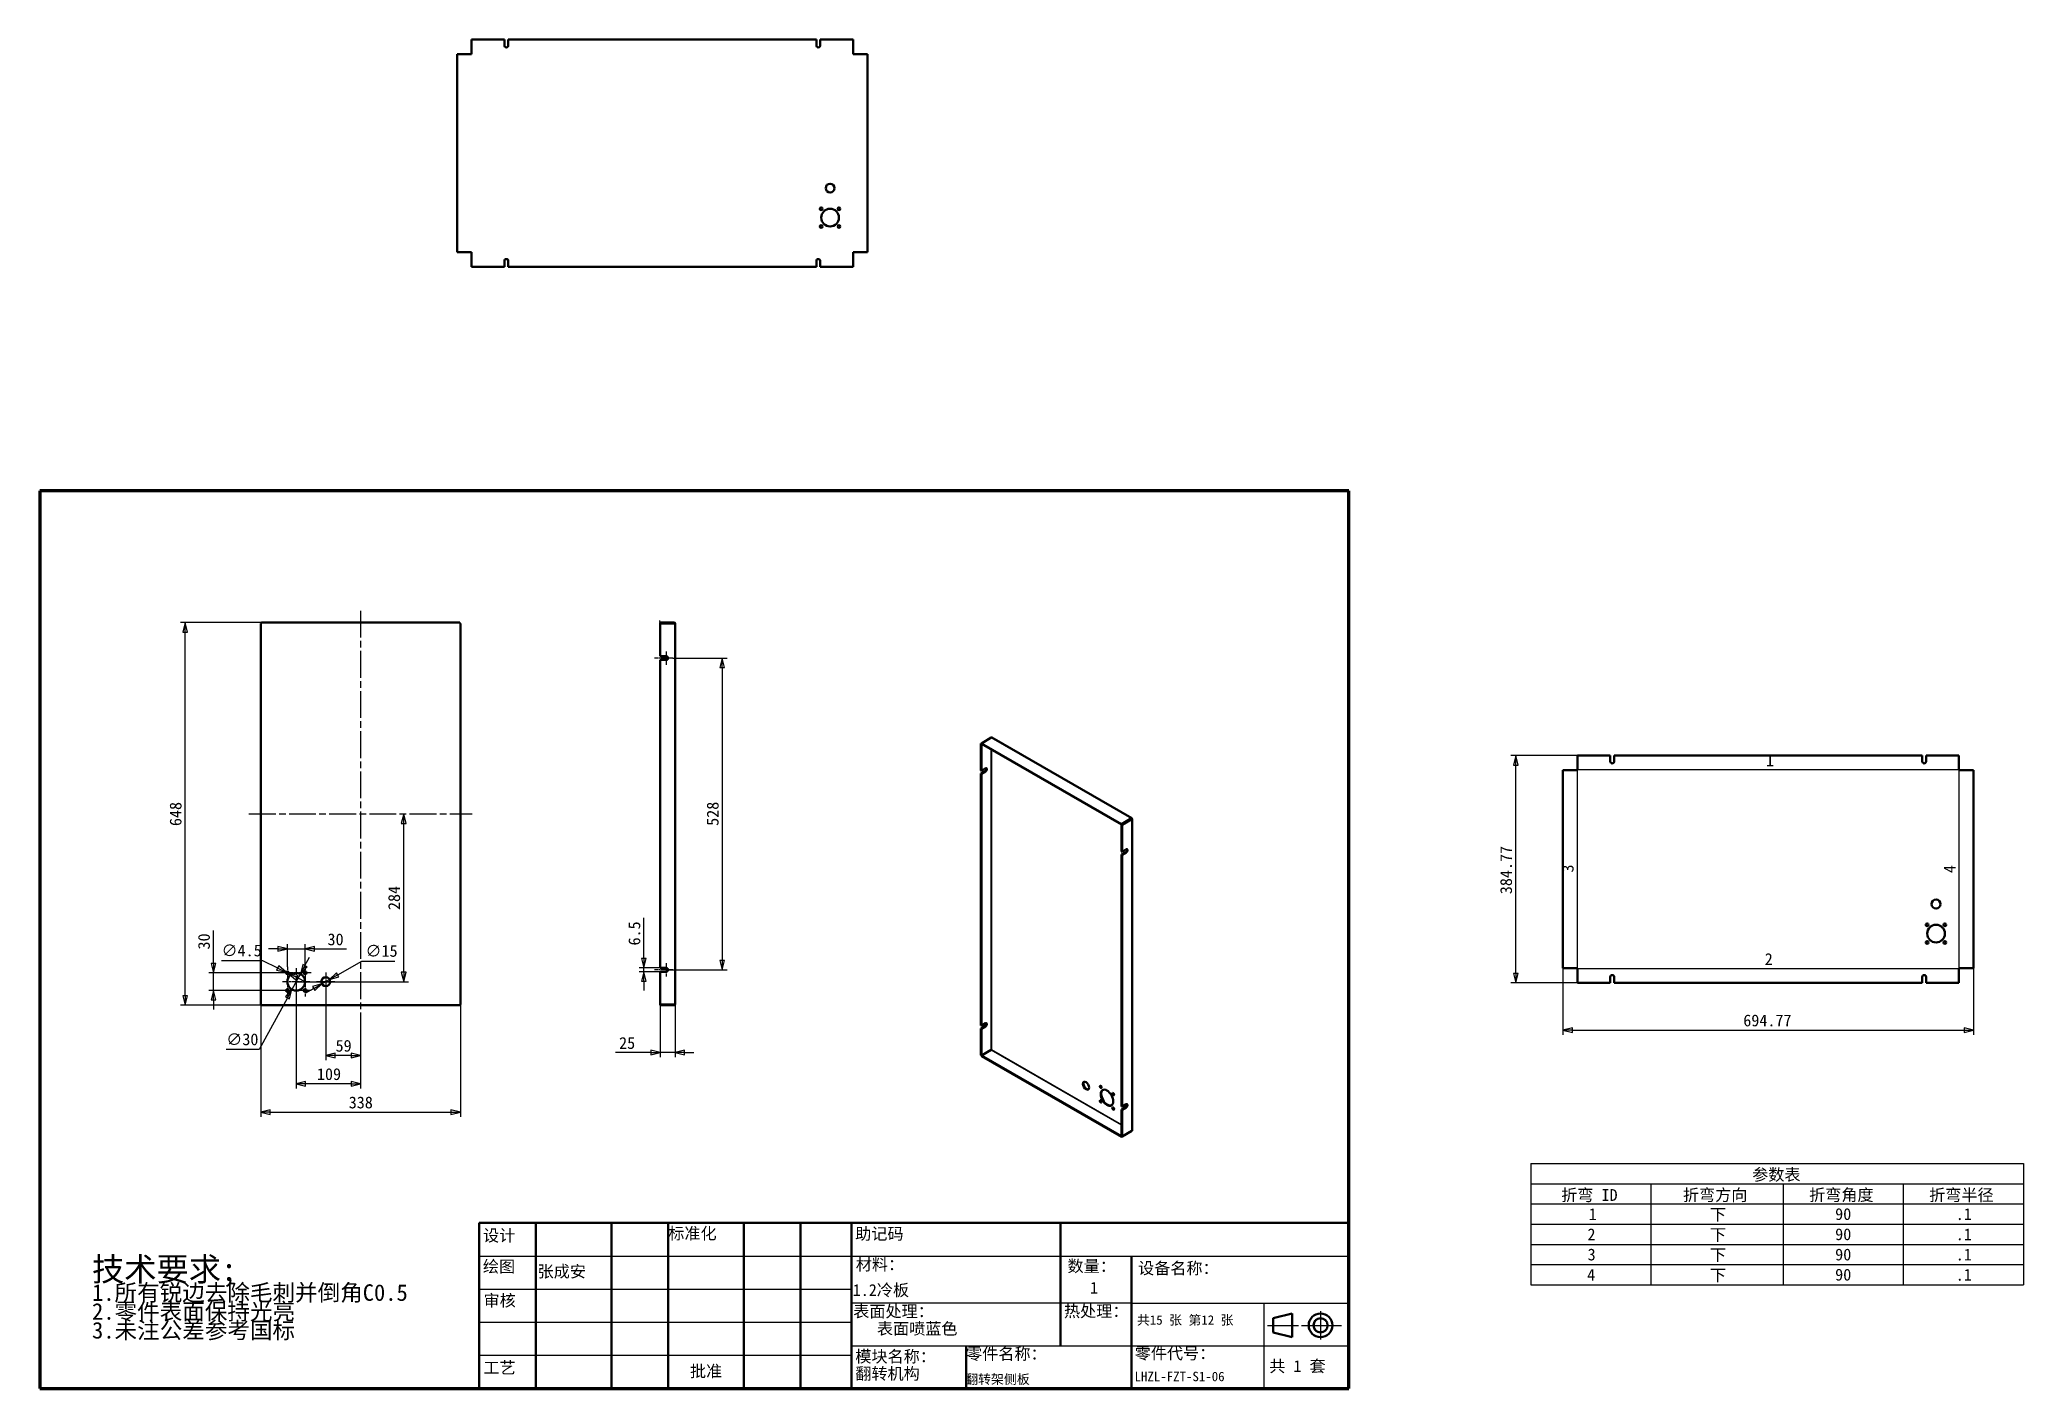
# Model space of a CAD drawing. Header units: millimetres. Extents: x 80 to 270005, y -82869 to 2812.
# Drawn here: x 80 to 3437, y 80 to 2364 of the extents above; entities that cross this region are included whole.
import ezdxf
from ezdxf.enums import TextEntityAlignment as Align

# ---------------------------------------------------------------- set-up
doc = ezdxf.new("R2010")
doc.units = ezdxf.units.MM
doc.header["$LTSCALE"] = 8
doc.linetypes.add('CHAIN', pattern=[0.3543, 0.2362, -0.0295, 0.0591, -0.0295])
for name, color, linetype, lineweight, true_color in [('中心标记 (ISO)', 1, 'Continuous', 25, 0xff0000), ('中心线 (ISO)', 1, 'Continuous', 25, 0xff0000), ('尺寸 (ISO)', 5, 'Continuous', 25, 0x0000ff)]:
    doc.layers.add(name, color=color, linetype=linetype, lineweight=lineweight, true_color=true_color)
for name, color, linetype, lineweight in [('可见 (ISO)', 7, 'Continuous', 50), ('可见窄的 (ISO)', 7, 'Continuous', 35), ('图框 (ISO)', 7, 'Continuous', 70), ('标注线', 3, 'Continuous', 18), ('标题 (ISO)', 7, 'Continuous', 50), ('符号 (ISO)', 7, 'Continuous', 25)]:
    doc.layers.add(name, color=color, linetype=linetype, lineweight=lineweight)
doc.styles.add('DIM', font='romans.shx', dxfattribs={"width": 0.8, "bigfont": 'bigfont.shx'})
doc.styles.get("Standard").update_dxf_attribs({"font": 'simfang.ttf'})
doc.styles.add('文本样式19', font='tahoma.ttf')
doc.styles.add('文本样式91', font='simfang.ttf')
doc.styles.add('注释文本 (ISO)', font='simfang.ttf')
doc.dimstyles.get("Standard").update_dxf_attribs({"dimtxt": 0.18, "dimasz": 0.18, "dimexe": 0.18, "dimexo": 0.0625, "dimgap": 0.09, "dimtad": 0, "dimtih": 1, "dimtoh": 1, "dimdec": 4, "dimzin": 0, "dimdsep": 46, "dimtxsty": 'Standard', "dimcen": 0.09, "dimadec": 0, "dimazin": 0, "dimtfac": 1, "dimtdec": 4, "dimtofl": 0, "dimtmove": 0, "dimatfit": 3, "dimfxl": 0, "dimtolj": 1, "dimtzin": 0, "dimarcsym": 0})
doc.dimstyles.new('默认 (GB)', dxfattribs={"dimscale": 8, "dimtxt": 2.5, "dimasz": 2, "dimexe": 1, "dimexo": 0, "dimgap": 0.75, "dimtad": 1, "dimtoh": 1, "dimrnd": 1e-08, "dimdsep": 46, "dimtxsty": '注释文本 (ISO)', "dimblk": 'Filled-2', "dimcen": 0.09, "dimdle": 10, "dimclrd": 256, "dimclre": 256, "dimclrt": 256, "dimaunit": 1, "dimadec": 3, "dimazin": 2, "dimtfac": 0.52, "dimtmove": 0, "dimatfit": 3, "dimldrblk": 'Filled-1', "dimfxl": 0, "dimtolj": 1, "dimlwd": -1, "dimlwe": -1, "dimarcsym": 0})

msp = doc.modelspace()

# ---------------------------------------------------------------- texts
at = {"layer": '符号 (ISO)', "insert": (1857.88982, 260.28809), "char_height": 20, "attachment_point": 1, "style": '注释文本 (ISO)'}
msp.add_mtext('{1}', dxfattribs=at)
at = {"layer": '符号 (ISO)', "insert": (1497.0875, 191.15419), "char_height": 20, "width": 149.7076035, "attachment_point": 1, "style": '注释文本 (ISO)'}
msp.add_mtext('{表面喷蓝色}', dxfattribs=at)

# ---------------------------------------------------------------- blocks, each defined once
blk = doc.blocks.new('图框 A3-A4')
at = {"layer": '图框 (ISO)'}
for p, q in [((287, 200), (10, 200)), ((10, 200), (10, 10)), ((287, 10), (287, 200)), ((10, 10), (287, 10))]:
    blk.add_line(p, q, dxfattribs=at)
blk = doc.blocks.new('标题栏 GB1')
at = {"layer": '标题 (ISO)'}
for p, q in [((194.57, 65.23), (194.57, 72.23)), ((194.57, 72.23), (378.57, 72.23)), ((206.57, 65.23), (206.57, 72.23)), ((222.57, 65.23), (222.57, 72.23)), ((234.57, 65.23), (234.57, 72.23)), ((250.57, 65.23), (250.57, 72.23)), ((262.57, 65.23), (262.57, 72.23)), ((273.31, 65.23), (273.31, 72.23)), ((317.57, 65.23), (317.57, 72.23)), ((378.57, 72.23), (378.57, 65.23)), ((194.57, 37.23), (194.57, 65.23)), ((206.57, 37.23), (206.57, 65.23)), ((222.57, 44.23), (222.57, 65.23)), ((234.57, 37.23), (234.57, 65.23)), ((250.57, 37.23), (250.57, 65.23)), ((262.57, 37.23), (262.57, 65.23)), ((273.31, 65.23), (273.31, 37.23)), ((317.57, 55.23), (317.57, 65.23)), ((378.57, 65.23), (378.57, 37.23)), ((317.57, 55.23), (317.57, 46.23)), ((366.57, 53.06), (362.57, 52.06)), ((362.57, 52.06), (362.57, 49.06)), ((366.57, 48.06), (366.57, 53.06)), ((297.57, 46.23), (297.57, 37.23)), ((362.57, 49.06), (366.57, 48.06)), ((222.57, 44.23), (222.57, 37.23)), ((378.57, 37.23), (194.57, 37.23))]:
    blk.add_line(p, q, dxfattribs=at)
at = {"layer": '标题 (ISO)', "lineweight": 25}
for p, q in [((194.57, 65.23), (273.31, 65.23)), ((273.31, 65.23), (378.57, 65.23)), ((194.57, 58.23), (273.31, 58.23)), ((332.57, 55.23), (273.31, 55.23)), ((332.57, 55.23), (378.57, 55.23)), ((360.57, 55.23), (360.57, 46.23)), ((194.57, 51.23), (273.31, 51.23)), ((361.32, 50.56), (367.88, 50.56)), ((368.55, 50.56), (370.07, 50.56)), ((370.07, 50.56), (376.97, 50.56)), ((372.58, 53.56), (372.58, 47.56)), ((273.31, 46.23), (378.57, 46.23)), ((360.57, 46.23), (360.57, 37.23)), ((194.57, 44.23), (273.31, 44.23))]:
    blk.add_line(p, q, dxfattribs=at)
at = {"layer": '标题 (ISO)', "lineweight": 50}
blk.add_line((332.57, 65.23), (332.57, 37.23), dxfattribs=at)
at = {"layer": '标题 (ISO)'}
for radius in [2.5, 1.5]:
    blk.add_circle((372.57, 50.56), radius, dxfattribs=at)
at = {"layer": '标题 (ISO)', "char_height": 2.5, "style": '注释文本 (ISO)'}
for s, insert, attachment_point in [('\\f仿宋|b0|i0;标准化', (234.57, 71.28), 1), ('助记码', (274.11, 71.21), 1), ('\\f仿宋|b0|i0;设计', (195.38, 70.83), 1), ('\\f仿宋|b0|i0;绘图', (195.35, 64.28), 1), ('张成安', (206.92, 63.22), 1), ('\\f仿宋|b0|i0;材料：', (274.24, 64.72), 1), ('\\f仿宋|b0|i0;数量：', (319.04, 64.37), 1), ('\\f仿宋|b0|i0;审核', (195.48, 57.07), 1), ('\\f仿宋|b0|i0;热处理：', (318.29, 54.82), 1), ('\\f仿宋|b0|i0;零件名称：', (297.57, 45.8), 1), ('\\f仿宋|b0|i0;零件代号：', (333.25, 45.9), 1), ('\\f仿宋|b0|i0;批准', (242.57, 40.73), 5)]:
    blk.add_mtext(s, dxfattribs=dict(at, insert=insert, attachment_point=attachment_point))
at = {"layer": '标题 (ISO)', "char_height": 2.5, "attachment_point": 1, "style": '注释文本 (ISO)'}
for s, insert, line_spacing_factor in [('设备名称：\\P', (333.96, 63.91), 0.856364), ('模块名称：\\P\\fArial|b0|i0;\\H2.5000;翻转机构', (274.14, 45.23), 0.872369)]:
    blk.add_mtext(s, dxfattribs=dict(at, insert=insert, line_spacing_factor=line_spacing_factor))
at = {"layer": '标题 (ISO)', "attachment_point": 1, "style": '注释文本 (ISO)'}
for s, insert, char_height, width in [('\\f仿宋|b0|i0;表面处理：', (273.7, 54.78), 2.5, 18.7135), ('\\f仿宋|b0|i0;\\H2.0000;共15 张 第12 张', (333.72, 52.69), 2, 27.2374), ('\\f仿宋|b0|i0;工艺', (195.45, 42.85), 2.5, 7.4854), ('  共 1 套', (358.32, 43.18), 2.5, 17.7919)]:
    blk.add_mtext(s, dxfattribs=dict(at, insert=insert, char_height=char_height, width=width))
at = {"layer": '标题 (ISO)'}
for tag, p, height, style in [('材料_001', (273.59, 56.78), 2.5, '注释文本 (ISO)'), ('零件代号_001', (297.39, 38.16), 2, '文本样式91'), ('描述_001', (333.22, 38.74), 2, '文本样式91')]:
    blk.add_attdef(tag, p, '', height=height, dxfattribs=dict(at, style=style))
at = {"layer": '标题 (ISO)', "style": '文本样式91'}
blk.add_attdef('热处理', text='', height=2, dxfattribs=at).set_placement((318.2, 50.63), align=Align.TOP_LEFT)
at = {"layer": '标题 (ISO)', "style": '文本样式19'}
for tag, p in [('工程核准人', (256.57, 40.73)), ('工程批准日期', (267.94, 40.73))]:
    blk.add_attdef(tag, text='', height=1, dxfattribs=at).set_placement(p, align=Align.MIDDLE_CENTER)
blk = doc.blocks.new('Filled-2')
at = {"color": 0}
for p, q in [((0, 0), (-1, 0.25)), ((-1, 0.25), (-1, -0.25)), ((-1, 0), (0, 0)), ((-1, -0.25), (0, 0))]:
    blk.add_line(p, q, dxfattribs=at)
at = {"color": 0, "flags": 128}
blk.add_lwpolyline([(-1, -0.25), (0, 0), (-1, 0.25), (-1, -0.25)], dxfattribs=at)
at = {"color": 0}
blk.add_solid([(-1, -0.25), (0, 0), (-1, 0.25), (-1, -0.25)], dxfattribs=at)
blk = doc.blocks.new('*D8')
at = {"layer": 'Defpoints', "color": 0, "transparency": 16777216}
for p in [(454.2, 729.9), (792.2, 729.9), (792.2, 547.8)]:
    blk.add_point(p, dxfattribs=at)
at = {"layer": '尺寸 (ISO)', "transparency": 16777216}
for p, q in [((454.2, 729.9), (454.2, 539.8)), ((792.2, 729.9), (792.2, 539.8)), ((470.2, 547.8), (776.2, 547.8))]:
    blk.add_line(p, q, dxfattribs=at)
at = {"layer": '尺寸 (ISO)', "transparency": 16777216, "xscale": 16, "yscale": 16, "zscale": 16, "rotation": 180}
blk.add_blockref('Filled-2', (454.2, 547.8), dxfattribs=at)
at = {"layer": '尺寸 (ISO)', "transparency": 16777216, "xscale": 16, "yscale": 16, "zscale": 16}
blk.add_blockref('Filled-2', (792.2, 547.8), dxfattribs=at)
at = {"layer": '尺寸 (ISO)', "transparency": 16777216, "insert": (603.1, 574.1), "char_height": 20, "attachment_point": 1, "style": '注释文本 (ISO)'}
blk.add_mtext('\\A1;338', dxfattribs=at)
blk = doc.blocks.new('Filled-1')
at = {"color": 0}
for p, q in [((0, 0), (-1, 0.125)), ((-1, 0.125), (-1, -0.125)), ((-1, 0), (0, 0)), ((-1, -0.125), (0, 0))]:
    blk.add_line(p, q, dxfattribs=at)
at = {"color": 0, "flags": 128}
blk.add_lwpolyline([(-1, -0.125), (0, 0), (-1, 0.125), (-1, -0.125)], dxfattribs=at)
at = {"color": 0}
blk.add_solid([(-1, -0.125), (0, 0), (-1, 0.125), (-1, -0.125)], dxfattribs=at)
blk = doc.blocks.new('*D9')
at = {"layer": 'Defpoints', "color": 0, "transparency": 16777216}
for p in [(326.2, 1376.6), (455.5, 1376.6), (455.5, 728.6)]:
    blk.add_point(p, dxfattribs=at)
at = {"layer": '尺寸 (ISO)', "transparency": 16777216}
for p, q in [((455.5, 1376.6), (318.2, 1376.6)), ((326.2, 744.6), (326.2, 1360.6)), ((455.5, 728.6), (318.2, 728.6))]:
    blk.add_line(p, q, dxfattribs=at)
at = {"layer": '尺寸 (ISO)', "transparency": 16777216, "xscale": 16, "yscale": 16, "zscale": 16}
for p, rotation in [((326.2, 1376.6), 90), ((326.2, 728.6), 270)]:
    blk.add_blockref('Filled-2', p, dxfattribs=dict(at, rotation=rotation))
at = {"layer": '尺寸 (ISO)', "transparency": 16777216, "insert": (300, 1032.1), "char_height": 20, "attachment_point": 1, "rotation": 90, "style": '注释文本 (ISO)'}
blk.add_mtext('\\A1;648', dxfattribs=at)
blk = doc.blocks.new('*D10')
at = {"layer": 'Defpoints', "color": 0, "transparency": 16777216}
for p in [(1130.4, 729.9), (1155.4, 729.9), (1155.4, 648.6)]:
    blk.add_point(p, dxfattribs=at)
at = {"layer": '尺寸 (ISO)', "transparency": 16777216}
for p, q in [((1130.4, 729.9), (1130.4, 640.6)), ((1155.4, 729.9), (1155.4, 640.6)), ((1114.4, 648.6), (1054.7, 648.6)), ((1155.4, 648.6), (1130.4, 648.6)), ((1171.4, 648.6), (1187.4, 648.6))]:
    blk.add_line(p, q, dxfattribs=at)
at = {"layer": '尺寸 (ISO)', "transparency": 16777216, "xscale": 16, "yscale": 16, "zscale": 16}
blk.add_blockref('Filled-2', (1130.4, 648.6), dxfattribs=at)
at = {"layer": '尺寸 (ISO)', "transparency": 16777216, "xscale": 16, "yscale": 16, "zscale": 16, "rotation": 180}
blk.add_blockref('Filled-2', (1155.4, 648.6), dxfattribs=at)
at = {"layer": '尺寸 (ISO)', "transparency": 16777216, "insert": (1060.7, 674.8), "char_height": 20, "attachment_point": 1, "style": '注释文本 (ISO)'}
blk.add_mtext('\\A1;25', dxfattribs=at)
blk = doc.blocks.new('*D11')
at = {"layer": 'Defpoints', "color": 0, "transparency": 16777216}
for p in [(564.2, 768.6), (623.2, 708.6), (564.2, 643.8)]:
    blk.add_point(p, dxfattribs=at)
at = {"layer": '尺寸 (ISO)', "transparency": 16777216}
for p, q in [((564.2, 768.6), (564.2, 635.8)), ((623.2, 708.6), (623.2, 635.8)), ((607.2, 643.8), (580.2, 643.8))]:
    blk.add_line(p, q, dxfattribs=at)
at = {"layer": '尺寸 (ISO)', "transparency": 16777216, "xscale": 16, "yscale": 16, "zscale": 16, "rotation": 180}
blk.add_blockref('Filled-2', (564.2, 643.8), dxfattribs=at)
at = {"layer": '尺寸 (ISO)', "transparency": 16777216, "xscale": 16, "yscale": 16, "zscale": 16}
blk.add_blockref('Filled-2', (623.2, 643.8), dxfattribs=at)
at = {"layer": '尺寸 (ISO)', "transparency": 16777216, "insert": (580.8, 670.1), "char_height": 20, "attachment_point": 1, "style": '注释文本 (ISO)'}
blk.add_mtext('\\A1;59', dxfattribs=at)
blk = doc.blocks.new('*D12')
at = {"layer": 'Defpoints', "color": 0, "transparency": 16777216}
for p in [(514.2, 768.6), (623.2, 708.6), (514.2, 595.8)]:
    blk.add_point(p, dxfattribs=at)
at = {"layer": '尺寸 (ISO)', "transparency": 16777216}
for p, q in [((514.2, 768.6), (514.2, 587.8)), ((623.2, 708.6), (623.2, 587.8)), ((607.2, 595.8), (530.2, 595.8))]:
    blk.add_line(p, q, dxfattribs=at)
at = {"layer": '尺寸 (ISO)', "transparency": 16777216, "xscale": 16, "yscale": 16, "zscale": 16, "rotation": 180}
blk.add_blockref('Filled-2', (514.2, 595.8), dxfattribs=at)
at = {"layer": '尺寸 (ISO)', "transparency": 16777216, "xscale": 16, "yscale": 16, "zscale": 16}
blk.add_blockref('Filled-2', (623.2, 595.8), dxfattribs=at)
at = {"layer": '尺寸 (ISO)', "transparency": 16777216, "insert": (549.3, 622.1), "char_height": 20, "attachment_point": 1, "style": '注释文本 (ISO)'}
blk.add_mtext('\\A1;109', dxfattribs=at)
blk = doc.blocks.new('*D13')
at = {"layer": 'Defpoints', "color": 0, "transparency": 16777216}
for p in [(1151.6, 1316.6), (1140.4, 788.6), (1235.4, 788.6)]:
    blk.add_point(p, dxfattribs=at)
at = {"layer": '尺寸 (ISO)', "transparency": 16777216}
for p, q in [((1151.6, 1316.6), (1243.4, 1316.6)), ((1235.4, 1300.6), (1235.4, 804.6)), ((1140.4, 788.6), (1243.4, 788.6))]:
    blk.add_line(p, q, dxfattribs=at)
at = {"layer": '尺寸 (ISO)', "transparency": 16777216, "xscale": 16, "yscale": 16, "zscale": 16}
for p, rotation in [((1235.4, 1316.6), 90), ((1235.4, 788.6), 270)]:
    blk.add_blockref('Filled-2', p, dxfattribs=dict(at, rotation=rotation))
at = {"layer": '尺寸 (ISO)', "transparency": 16777216, "insert": (1209.1, 1032.5), "char_height": 20, "attachment_point": 1, "rotation": 90, "style": '注释文本 (ISO)'}
blk.add_mtext('\\A1;528', dxfattribs=at)
blk = doc.blocks.new('*D14')
at = {"layer": 'Defpoints', "color": 0, "transparency": 16777216}
for p in [(696.1, 1052.6), (696.1, 1052.6), (514.2, 768.6)]:
    blk.add_point(p, dxfattribs=at)
at = {"layer": '尺寸 (ISO)', "transparency": 16777216}
for p, q in [((696.1, 784.6), (696.1, 1036.6)), ((514.2, 768.6), (704.1, 768.6))]:
    blk.add_line(p, q, dxfattribs=at)
at = {"layer": '尺寸 (ISO)', "transparency": 16777216, "xscale": 16, "yscale": 16, "zscale": 16}
for p, rotation in [((696.1, 1052.6), 90), ((696.1, 768.6), 270)]:
    blk.add_blockref('Filled-2', p, dxfattribs=dict(at, rotation=rotation))
at = {"layer": '尺寸 (ISO)', "transparency": 16777216, "insert": (669.9, 889.9), "char_height": 20, "attachment_point": 1, "rotation": 90, "style": '注释文本 (ISO)'}
blk.add_mtext('\\A1;284', dxfattribs=at)
blk = doc.blocks.new('*D15')
at = {"layer": 'Defpoints', "color": 0, "transparency": 16777216}
for p in [(499.2, 824.1), (499.2, 793.9), (529.2, 783.6)]:
    blk.add_point(p, dxfattribs=at)
at = {"layer": '尺寸 (ISO)', "transparency": 16777216}
for p, q in [((483.2, 824.1), (467.2, 824.1)), ((499.2, 793.9), (499.2, 832.1)), ((499.2, 824.1), (529.2, 824.1)), ((529.2, 783.6), (529.2, 832.1)), ((545.2, 824.1), (599.3, 824.1))]:
    blk.add_line(p, q, dxfattribs=at)
at = {"layer": '尺寸 (ISO)', "transparency": 16777216, "xscale": 16, "yscale": 16, "zscale": 16}
blk.add_blockref('Filled-2', (499.2, 824.1), dxfattribs=at)
at = {"layer": '尺寸 (ISO)', "transparency": 16777216, "xscale": 16, "yscale": 16, "zscale": 16, "rotation": 180}
blk.add_blockref('Filled-2', (529.2, 824.1), dxfattribs=at)
at = {"layer": '尺寸 (ISO)', "transparency": 16777216, "insert": (567.2, 850.3), "char_height": 20, "attachment_point": 1, "style": '注释文本 (ISO)'}
blk.add_mtext('\\A1;30', dxfattribs=at)
blk = doc.blocks.new('*D16')
at = {"layer": 'Defpoints', "color": 0, "transparency": 16777216}
for p in [(499.2, 783.6), (374.2, 753.6), (489, 753.6)]:
    blk.add_point(p, dxfattribs=at)
at = {"layer": '尺寸 (ISO)', "transparency": 16777216}
for p, q in [((374.2, 799.6), (374.2, 855.2)), ((499.2, 783.6), (366.2, 783.6)), ((374.2, 753.6), (374.2, 783.6)), ((489, 753.6), (366.2, 753.6)), ((374.2, 737.6), (374.2, 721.6))]:
    blk.add_line(p, q, dxfattribs=at)
at = {"layer": '尺寸 (ISO)', "transparency": 16777216, "xscale": 16, "yscale": 16, "zscale": 16}
for p, rotation in [((374.2, 783.6), 270), ((374.2, 753.6), 90)]:
    blk.add_blockref('Filled-2', p, dxfattribs=dict(at, rotation=rotation))
at = {"layer": '尺寸 (ISO)', "transparency": 16777216, "insert": (348, 823.1), "char_height": 20, "attachment_point": 1, "rotation": 90, "style": '注释文本 (ISO)'}
blk.add_mtext('\\A1;30', dxfattribs=at)
blk = doc.blocks.new('*D17')
at = {"layer": 'Defpoints', "color": 0, "transparency": 16777216}
for p in [(570.7, 772.3), (557.7, 764.9)]:
    blk.add_point(p, dxfattribs=at)
at = {"layer": '尺寸 (ISO)', "transparency": 16777216}
for p, q in [((557.7, 764.9), (570.7, 772.3)), ((584.6, 780.2), (625.4, 803.5)), ((625.4, 803.5), (680.9, 803.5)), ((543.8, 757), (529.9, 749.1))]:
    blk.add_line(p, q, dxfattribs=at)
at = {"layer": '尺寸 (ISO)', "transparency": 16777216, "xscale": 16, "yscale": 16, "zscale": 16}
for p, rotation in [((570.7, 772.3), 209.6457777112109), ((557.7, 764.9), 29.64577771121092)]:
    blk.add_blockref('Filled-2', p, dxfattribs=dict(at, rotation=rotation))
at = {"layer": '尺寸 (ISO)', "transparency": 16777216, "insert": (631.4, 830.8), "char_height": 20, "attachment_point": 1, "style": '注释文本 (ISO)'}
blk.add_mtext('\\A1;∅15', dxfattribs=at)
blk = doc.blocks.new('*D18')
at = {"layer": 'Defpoints', "color": 0, "transparency": 16777216}
for p in [(521.4, 781.8), (507, 755.4)]:
    blk.add_point(p, dxfattribs=at)
at = {"layer": '尺寸 (ISO)', "transparency": 16777216}
for p, q in [((529, 795.8), (536.7, 809.9)), ((521.4, 781.8), (507, 755.4)), ((499.4, 741.4), (451.6, 653.6)), ((451.6, 653.6), (395.8, 653.6))]:
    blk.add_line(p, q, dxfattribs=at)
at = {"layer": '尺寸 (ISO)', "transparency": 16777216, "xscale": 16, "yscale": 16, "zscale": 16}
for p, rotation in [((521.4, 781.8), 241.4384711066977), ((507, 755.4), 61.43847110669774)]:
    blk.add_blockref('Filled-2', p, dxfattribs=dict(at, rotation=rotation))
at = {"layer": '尺寸 (ISO)', "transparency": 16777216, "insert": (395.8, 681), "char_height": 20, "attachment_point": 1, "style": '注释文本 (ISO)'}
blk.add_mtext('\\A1;∅30', dxfattribs=at)
blk = doc.blocks.new('*D19')
at = {"layer": 'Defpoints', "color": 0, "transparency": 16777216}
for p in [(497.2, 784.6), (501.2, 782.6)]:
    blk.add_point(p, dxfattribs=at)
at = {"layer": '尺寸 (ISO)', "transparency": 16777216}
for p, q in [((457.9, 804.1), (387.8, 804.1)), ((482.9, 791.7), (457.9, 804.1)), ((501.2, 782.6), (497.2, 784.6)), ((515.6, 775.5), (529.9, 768.4))]:
    blk.add_line(p, q, dxfattribs=at)
at = {"layer": '尺寸 (ISO)', "transparency": 16777216, "xscale": 16, "yscale": 16, "zscale": 16}
for p, rotation in [((497.2, 784.6), 333.6155803925989), ((501.2, 782.6), 153.615580392599)]:
    blk.add_blockref('Filled-2', p, dxfattribs=dict(at, rotation=rotation))
at = {"layer": '尺寸 (ISO)', "transparency": 16777216, "insert": (387.8, 831.5), "char_height": 20, "attachment_point": 1, "style": '注释文本 (ISO)'}
blk.add_mtext('\\A1;∅4.5', dxfattribs=at)
blk = doc.blocks.new('*D20')
at = {"layer": 'Defpoints', "color": 0, "transparency": 16777216}
for p in [(1102.8, 785.4), (1130.4, 791.9), (1130.4, 785.4)]:
    blk.add_point(p, dxfattribs=at)
at = {"layer": '尺寸 (ISO)', "transparency": 16777216}
for p, q in [((1102.8, 807.9), (1102.8, 876.5)), ((1130.4, 791.9), (1094.8, 791.9)), ((1130.4, 785.4), (1094.8, 785.4)), ((1102.8, 785.4), (1102.8, 791.9)), ((1102.8, 769.4), (1102.8, 753.4))]:
    blk.add_line(p, q, dxfattribs=at)
at = {"layer": '尺寸 (ISO)', "transparency": 16777216, "xscale": 16, "yscale": 16, "zscale": 16}
for p, rotation in [((1102.8, 791.9), 270), ((1102.8, 785.4), 90)]:
    blk.add_blockref('Filled-2', p, dxfattribs=dict(at, rotation=rotation))
at = {"layer": '尺寸 (ISO)', "transparency": 16777216, "insert": (1076.5, 829.9), "char_height": 20, "attachment_point": 1, "rotation": 90, "style": '注释文本 (ISO)'}
blk.add_mtext('\\A1;6.5', dxfattribs=at)
blk = doc.blocks.new('加工')
at = {"layer": '符号 (ISO)', "insert": (-36.68, 11.05), "char_height": 2.5, "width": 80.4946, "attachment_point": 1, "line_spacing_factor": 0.683636, "style": '注释文本 (ISO)'}
blk.add_mtext('{\\H2x;技术要求;\\P\\H0.7x;1.所有锐边去除毛刺并倒角C0.5\\H2.12498x; \\H0.47059x;\\P2.零件表面保持光亮\\H1.84035x; \\H0.54337x;\\P3.未注公差参考国标\\H1.80945x; }', dxfattribs=at)
blk = doc.blocks.new('*D21')
at = {"layer": 'Defpoints', "color": 0, "transparency": 16777216}
for p in [(2658.3, 791.3), (3353.1, 791.3), (3353.1, 686.6)]:
    blk.add_point(p, dxfattribs=at)
at = {"layer": '尺寸 (ISO)', "transparency": 16777216}
for p, q in [((2658.3, 791.3), (2658.3, 678.6)), ((3353.1, 791.3), (3353.1, 678.6)), ((2674.3, 686.6), (3337.1, 686.6))]:
    blk.add_line(p, q, dxfattribs=at)
at = {"layer": '尺寸 (ISO)', "transparency": 16777216, "xscale": 16, "yscale": 16, "zscale": 16, "rotation": 180}
blk.add_blockref('Filled-2', (2658.3, 686.6), dxfattribs=at)
at = {"layer": '尺寸 (ISO)', "transparency": 16777216, "xscale": 16, "yscale": 16, "zscale": 16}
blk.add_blockref('Filled-2', (3353.1, 686.6), dxfattribs=at)
at = {"layer": '尺寸 (ISO)', "transparency": 16777216, "insert": (2963.5, 713), "char_height": 20, "attachment_point": 1, "style": '注释文本 (ISO)'}
blk.add_mtext('\\A1;694.77', dxfattribs=at)
blk = doc.blocks.new('*D22')
at = {"layer": 'Defpoints', "color": 0, "transparency": 16777216}
for p in [(2578.3, 1151.4), (2683, 1151.4), (2683, 766.6)]:
    blk.add_point(p, dxfattribs=at)
at = {"layer": '尺寸 (ISO)', "transparency": 16777216}
for p, q in [((2683, 1151.4), (2570.3, 1151.4)), ((2578.3, 782.6), (2578.3, 1135.4)), ((2683, 766.6), (2570.3, 766.6))]:
    blk.add_line(p, q, dxfattribs=at)
at = {"layer": '尺寸 (ISO)', "transparency": 16777216, "xscale": 16, "yscale": 16, "zscale": 16}
for p, rotation in [((2578.3, 1151.4), 90), ((2578.3, 766.6), 270)]:
    blk.add_blockref('Filled-2', p, dxfattribs=dict(at, rotation=rotation))
at = {"layer": '尺寸 (ISO)', "transparency": 16777216, "insert": (2552, 916.8), "char_height": 20, "attachment_point": 1, "rotation": 90, "style": '注释文本 (ISO)'}
blk.add_mtext('\\A1;384.77', dxfattribs=at)
blk = doc.blocks.new('表格4')
at = {"layer": '符号 (ISO)'}
for p, q in [((325.51, 57.58), (429.69, 57.58)), ((325.51, 57.58), (325.51, 53.3)), ((429.69, 57.58), (429.69, 53.3)), ((325.51, 53.3), (429.69, 53.3)), ((325.51, 53.3), (325.51, 49.02)), ((350.91, 53.3), (350.91, 49.02)), ((378.89, 53.3), (378.89, 49.02)), ((404.29, 53.3), (404.29, 49.02)), ((429.69, 53.3), (429.69, 49.02)), ((325.51, 49.02), (429.69, 49.02)), ((325.51, 49.02), (325.51, 31.91)), ((350.91, 49.02), (350.91, 31.91)), ((378.89, 49.02), (378.89, 31.91)), ((404.29, 49.02), (404.29, 31.91)), ((429.69, 49.02), (429.69, 31.91)), ((325.51, 44.74), (429.69, 44.74)), ((325.51, 40.46), (429.69, 40.46)), ((325.51, 36.18), (429.69, 36.18)), ((325.51, 31.91), (429.69, 31.91))]:
    blk.add_line(p, q, dxfattribs=at)
at = {"layer": '符号 (ISO)', "char_height": 2.5, "attachment_point": 7, "style": '注释文本 (ISO)'}
for s, insert in [('参数表', (372.32, 53.7)), ('折弯 ID', (331.92, 49.4)), ('折弯方向', (357.67, 49.4)), ('折弯角度', (384.36, 49.4)), ('折弯半径', (409.76, 49.4)), ('1', (337.72, 45.61)), ('下', (363.38, 45.29)), ('90', (389.88, 45.6)), ('.1', (415.39, 45.59)), ('2', (337.47, 41.34)), ('下', (363.38, 41.01)), ('90', (389.88, 41.32)), ('.1', (415.39, 41.31)), ('3', (337.5, 37.04)), ('下', (363.38, 36.73)), ('90', (389.88, 37.04)), ('.1', (415.39, 37.03)), ('4', (337.4, 32.78)), ('下', (363.38, 32.45)), ('90', (389.88, 32.77)), ('.1', (415.39, 32.75))]:
    blk.add_mtext(s, dxfattribs=dict(at, insert=insert))
blk = doc.blocks.new('2dTransSymbol13')
at = {"layer": '符号 (ISO)', "insert": (375.23, 141.65), "char_height": 2.5, "attachment_point": 7, "style": '注释文本 (ISO)'}
blk.add_mtext('1', dxfattribs=at)
blk = doc.blocks.new('2dTransSymbol14')
at = {"layer": '符号 (ISO)', "insert": (374.97, 99.6), "char_height": 2.5, "attachment_point": 7, "style": '注释文本 (ISO)'}
blk.add_mtext('2', dxfattribs=at)
blk = doc.blocks.new('2dTransSymbol15')
at = {"layer": '符号 (ISO)', "insert": (334.57, 119.17), "char_height": 2.5, "attachment_point": 7, "rotation": 90, "style": '注释文本 (ISO)'}
blk.add_mtext('3', dxfattribs=at)
blk = doc.blocks.new('2dTransSymbol16')
at = {"layer": '符号 (ISO)', "insert": (415.36, 119.07), "char_height": 2.5, "attachment_point": 7, "rotation": 90, "style": '注释文本 (ISO)'}
blk.add_mtext('4', dxfattribs=at)
blk = doc.blocks.new('*D29')
at = {"color": 0, "lineweight": -2, "transparency": 16777216}
for p, q in [((1130.3, 1376.6), (1129.2, 1376.6)), ((1129.4, 1378.4), (1129.4, 1380.2)), ((1130.3, 1375.4), (1129.2, 1375.4)), ((1129.4, 1373.6), (1129.4, 1371.8))]:
    blk.add_line(p, q, dxfattribs=at)
at = {"color": 0, "transparency": 16777216}
for points in [[(1129.1, 1378.4), (1129.7, 1378.4), (1129.4, 1376.6)], [(1129.1, 1373.6), (1129.7, 1373.6), (1129.4, 1375.4)]]:
    blk.add_solid(points, dxfattribs=at)
at = {"layer": 'Defpoints', "color": 0, "transparency": 16777216}
for p in [(1129.4, 1376.6), (1130.4, 1376.6), (1130.4, 1375.4)]:
    blk.add_point(p, dxfattribs=at)
at = {"color": 0, "transparency": 16777216, "insert": (1129.4, 1376), "char_height": 0.25, "attachment_point": 5}
blk.add_mtext('\\A1;1.2000', dxfattribs=at)
blk = doc.blocks.new('*T30')
at = {"color": 0, "linetype": 'ByBlock', "lineweight": -2, "transparency": 16777216}
for p, q in [((0, 0), (127, 0)), ((0, 0), (0, -78)), ((63.5, 0), (63.5, -78)), ((127, 0), (127, -78)), ((0, -39), (127, -39)), ((0, -78), (127, -78))]:
    blk.add_line(p, q, dxfattribs=at)
at = {"color": 0, "transparency": 16777216, "char_height": 10, "width": 60.5, "attachment_point": 5}
for s, insert in [('{\\fSimSun|b0|i0|c134|p2;料 厚}', (31.75, -19.5)), ('{\\fSimSun|b0|i0|c134|p2;件 数}', (95.25, -19.5))]:
    blk.add_mtext(s, dxfattribs=dict(at, insert=insert))
blk = doc.blocks.new('圆心打标')
at = {"layer": '标注线'}
for p, q in [((-2.5, 0), (2.5, 0)), ((0, 2.5), (0, -2.5))]:
    blk.add_line(p, q, dxfattribs=at)
blk = doc.blocks.new('拆图参数')
blk.add_blockref('*T30', (-63.5, 78))
at = {"layer": '标注线'}
blk.add_blockref('圆心打标', (67219.69, -21339.81), dxfattribs=at)
at = {"style": 'DIM', "width": 0.8}
blk.add_attdef('6', text='', height=10, dxfattribs=at).set_placement((-37.13, 18.91), align=Align.MIDDLE_LEFT)
blk.add_attdef('1', text='', height=10, dxfattribs=at).set_placement((36.65, 19.27), align=Align.MIDDLE_CENTER)

# ---------------------------------------------------------------- dimensions: what is measured, and where the dimension line sits
dim = msp.add_linear_dim(base=(1129.36638, 1376.6051), p1=(1130.36278, 1375.4051), p2=(1130.36278, 1376.6051), angle=90, dimstyle='Standard', override={"dimtxt": 0.25, "dimasz": 1.8})
dim.commit()
dim.dimension.update_dxf_attribs({"geometry": '*D29', "text_midpoint": (1129.36638, 1376.0051)})
at = {"layer": '尺寸 (ISO)'}
for base, p1, p2, angle, override, picture, middle in [((326.21796, 1376.6051), (455.48867, 728.6051), (455.48867, 1376.6051), 90, {"dimtoh": 0, "dimdec": 2, "dimtp": 0, "dimtm": 0, "dimtdec": 2, "dimtofl": 0, "dimatfit": 1}, '*D9', (326.21796, 1052.5251)), ((1235.36278, 788.6051), (1151.61278, 1316.6051), (1140.36278, 788.6051), 90, {"dimtoh": 0, "dimdec": 2, "dimtp": 0, "dimtm": 0, "dimtdec": 2, "dimtofl": 0, "dimatfit": 1}, '*D13', (1235.36278, 1052.6851)), ((2578.33244, 1151.41252), (2682.98961, 766.6396), (2682.98961, 1151.41252), 90, {"dimtoh": 0, "dimdec": 2, "dimtp": 0, "dimtm": 0, "dimtdec": 2, "dimtofl": 0, "dimatfit": 1}, '*D22', (2578.33244, 958.94606)), ((696.14984, 1052.6051), (514.21796, 768.6051), (696.14984, 1052.6051), 270, {"dimtoh": 0, "dimdec": 2, "dimse2": 1, "dimtp": 0, "dimtm": 0, "dimtdec": 2, "dimtofl": 0, "dimatfit": 1}, '*D14', (696.14984, 910.6051)), ((1102.82942, 785.3551), (1130.36278, 791.8551), (1130.36278, 785.3551), 270, {"dimtoh": 0, "dimdec": 2, "dimtp": 0, "dimtm": 0, "dimtdec": 2, "dimtofl": 1, "dimatfit": 1}, '*D20', (1102.82942, 850.19796)), ((374.21796, 753.6051), (499.21796, 783.6051), (488.96796, 753.6051), 90, {"dimtoh": 0, "dimdec": 2, "dimtp": 0, "dimtm": 0, "dimtdec": 2, "dimtofl": 1, "dimatfit": 1}, '*D16', (374.21796, 836.17788)), ((499.21796, 824.06446), (529.21796, 783.6051), (499.21796, 793.8551), 180, {"dimtoh": 0, "dimdec": 2, "dimtp": 0, "dimtm": 0, "dimtdec": 2, "dimtofl": 1, "dimatfit": 1}, '*D15', (580.24653, 824.06446)), ((514.21796, 595.8497), (623.21796, 708.6051), (514.21796, 768.6051), 180, {"dimtoh": 0, "dimdec": 2, "dimtp": 0, "dimtm": 0, "dimtdec": 2, "dimtofl": 0, "dimatfit": 1}, '*D12', (568.79796, 595.8497)), ((564.21796, 643.8497), (623.21796, 708.6051), (564.21796, 768.6051), 180, {"dimtoh": 0, "dimdec": 2, "dimtp": 0, "dimtm": 0, "dimtdec": 2, "dimtofl": 0, "dimatfit": 1}, '*D11', (593.79796, 643.8497))]:
    dim = msp.add_linear_dim(base=base, p1=p1, p2=p2, angle=angle, dimstyle='默认 (GB)', override=override, dxfattribs=at)
    dim.commit()
    dim.dimension.update_dxf_attribs({"geometry": picture, "text_midpoint": middle, "dimtype": 160})
for p1, p2, picture, middle in [((501.23358, 782.60522), (497.20234, 784.60498), '*D19', (419.87458, 804.08578)), ((521.38949, 781.77967), (507.04643, 755.43054), '*D18', (420.72794, 653.64951)), ((557.69971, 764.89533), (570.73621, 772.31488), '*D17', (656.18723, 803.45128))]:
    dim = msp.add_diameter_dim_2p(p1=p1, p2=p2, dimstyle='默认 (GB)', override={"dimtih": 1, "dimdec": 2, "dimlfac": 1, "dimtp": 0, "dimtm": 0, "dimtdec": 2, "dimatfit": 2}, dxfattribs=at)
    dim.commit()
    dim.dimension.update_dxf_attribs({"geometry": picture, "text_midpoint": middle, "dimtype": 163})
for base, p1, p2, override, picture, middle in [((3353.10536, 686.6396), (2658.33244, 791.29677), (3353.10536, 791.29677), {"dimtoh": 0, "dimdec": 2, "dimtp": 0, "dimtm": 0, "dimtdec": 2, "dimtofl": 0, "dimatfit": 1}, '*D21', (3005.7989, 686.6396)), ((792.21796, 547.8497), (454.21796, 729.87581), (792.21796, 729.87581), {"dimtoh": 0, "dimdec": 2, "dimtp": 0, "dimtm": 0, "dimtdec": 2, "dimtofl": 0, "dimatfit": 1}, '*D8', (623.37796, 547.8497)), ((1155.36278, 648.6051), (1130.36278, 729.87581), (1155.36278, 729.9051), {"dimtoh": 0, "dimdec": 2, "dimtp": 0, "dimtm": 0, "dimtdec": 2, "dimtofl": 1, "dimatfit": 1}, '*D10', (1073.65701, 648.6051))]:
    dim = msp.add_linear_dim(base=base, p1=p1, p2=p2, dimstyle='默认 (GB)', override=override, dxfattribs=at)
    dim.commit()
    dim.dimension.update_dxf_attribs({"geometry": picture, "text_midpoint": middle, "dimtype": 160})

# ---------------------------------------------------------------- linework, layer by layer
at = {"layer": '中心标记 (ISO)', "linetype": 'CHAIN', "ltscale": 4.340554}
for p, q in [((1151.61278, 1316.6051), (1120.36278, 1316.6051)), ((1151.61278, 788.6051), (1120.36278, 788.6051))]:
    msp.add_line(p, q, dxfattribs=at)
at = {"layer": '中心标记 (ISO)', "linetype": 'CHAIN', "ltscale": 3.125171}
for p, q in [((1140.36278, 1327.8551), (1140.36278, 1305.3551)), ((1140.36278, 799.8551), (1140.36278, 777.3551))]:
    msp.add_line(p, q, dxfattribs=at)
at = {"layer": '中心标记 (ISO)', "linetype": 'CHAIN', "ltscale": 2.847369}
for p, q in [((509.46796, 783.6051), (488.96796, 783.6051)), ((499.21796, 793.8551), (499.21796, 773.3551)), ((539.46796, 783.6051), (518.96796, 783.6051)), ((529.21796, 793.8551), (529.21796, 773.3551)), ((509.46796, 753.6051), (488.96796, 753.6051)), ((499.21796, 763.8551), (499.21796, 743.3551)), ((539.46796, 753.6051), (518.96796, 753.6051)), ((529.21796, 763.8551), (529.21796, 743.3551))]:
    msp.add_line(p, q, dxfattribs=at)
at = {"layer": '中心标记 (ISO)', "linetype": 'CHAIN', "ltscale": 6.389343}
for p, q in [((514.21796, 791.6051), (514.21796, 745.6051)), ((537.21796, 768.6051), (491.21796, 768.6051))]:
    msp.add_line(p, q, dxfattribs=at)
at = {"layer": '中心标记 (ISO)', "linetype": 'CHAIN', "ltscale": 4.305829}
for p, q in [((564.21796, 784.1051), (564.21796, 753.1051)), ((579.71796, 768.6051), (548.71796, 768.6051))]:
    msp.add_line(p, q, dxfattribs=at)
at = {"layer": '中心线 (ISO)', "linetype": 'CHAIN', "ltscale": 23.990969}
for p, q in [((623.21796, 1396.6051), (623.21796, 708.6051)), ((434.21796, 1052.6051), (812.21796, 1052.6051))]:
    msp.add_line(p, q, dxfattribs=at)
at = {"layer": '中心线 (ISO)'}
for p, q in [((2682.52567, 1126.75535), (2682.52567, 791.29677)), ((3328.44819, 1127.21929), (2682.98961, 1127.21929)), ((3328.91213, 791.29677), (3328.91213, 1126.75535)), ((2682.98961, 790.83283), (3328.44819, 790.83283))]:
    msp.add_line(p, q, dxfattribs=at)
at = {"layer": '可见 (ISO)'}
for p, q in [((811.16465, 2339.09546), (811.16465, 2363.75263)), ((811.16465, 2363.75263), (866.64394, 2363.75263)), ((866.64394, 2353.75263), (866.64394, 2363.75263)), ((873.14394, 2363.75263), (873.14394, 2353.75263)), ((873.14394, 2363.75263), (1394.64394, 2363.75263)), ((1394.64394, 2353.75263), (1394.64394, 2363.75263)), ((1401.14394, 2363.75263), (1401.14394, 2353.75263)), ((1401.14394, 2363.75263), (1456.62323, 2363.75263)), ((1456.62323, 2363.75263), (1456.62323, 2339.09546)), ((786.50748, 2339.09546), (811.16465, 2339.09546)), ((786.50748, 2003.63688), (786.50748, 2339.09546)), ((1481.2804, 2339.09546), (1456.62323, 2339.09546)), ((1481.2804, 2339.09546), (1481.2804, 2003.63688)), ((786.50748, 2003.63688), (811.16465, 2003.63688)), ((811.16465, 1978.97971), (811.16465, 2003.63688)), ((866.64394, 1978.97971), (866.64394, 1988.97971)), ((873.14394, 1988.97971), (873.14394, 1978.97971)), ((1394.64394, 1978.97971), (1394.64394, 1988.97971)), ((1401.14394, 1988.97971), (1401.14394, 1978.97971)), ((1456.62323, 1978.97971), (1456.62323, 2003.63688)), ((1481.2804, 2003.63688), (1456.62323, 2003.63688)), ((866.64394, 1978.97971), (811.16465, 1978.97971)), ((1394.64394, 1978.97971), (873.14394, 1978.97971)), ((1456.62323, 1978.97971), (1401.14394, 1978.97971)), ((455.48867, 1376.6051), (790.94725, 1376.6051)), ((455.48867, 1375.4051), (455.48867, 1376.6051)), ((790.94725, 1375.4051), (790.94725, 1376.6051)), ((1154.06278, 1376.6051), (1130.36278, 1376.6051)), ((1130.36278, 1375.4051), (1130.36278, 1376.6051)), ((1154.06278, 1375.4051), (1154.06278, 1376.6051)), ((454.21796, 729.87581), (454.21796, 1375.33439)), ((455.41796, 1375.33439), (454.21796, 1375.33439)), ((791.01796, 1375.33439), (792.21796, 1375.33439)), ((792.21796, 1375.33439), (792.21796, 729.87581)), ((1154.06278, 1375.4051), (1130.36278, 1375.4051)), ((1130.36278, 1319.8551), (1130.36278, 1375.33439)), ((1130.36278, 1375.33439), (1154.06278, 1375.33439)), ((1155.36278, 1375.3051), (1155.36278, 729.9051)), ((1130.36278, 1319.8551), (1140.36278, 1319.8551)), ((1140.36278, 1313.3551), (1130.36278, 1313.3551)), ((1130.36278, 791.8551), (1130.36278, 1313.3551)), ((1673.93518, 1172.16967), (1690.69361, 1181.82021)), ((1691.35268, 1181.87801), (1928.53706, 1045.29261)), ((1673.93518, 1172.16566), (1673.03665, 1171.64823)), ((1673.03665, 1171.64823), (1673.03665, 1126.2913)), ((1673.88518, 1171.1596), (1673.03665, 1171.64823)), ((1673.93538, 1171.1885), (1673.88518, 1171.1596)), ((1673.88518, 1171.1596), (1673.88518, 1125.80266)), ((1911.14022, 1035.57237), (1673.93518, 1172.16967)), ((1673.93518, 1171.18861), (1673.93518, 1172.16967)), ((1911.14022, 1034.59132), (1673.93518, 1171.18861)), ((2682.98961, 1126.75535), (2682.98961, 1151.41252)), ((2682.98961, 1151.41252), (2738.4689, 1151.41252)), ((2738.4689, 1141.41252), (2738.4689, 1151.41252)), ((2744.9689, 1151.41252), (2744.9689, 1141.41252)), ((2744.9689, 1151.41252), (3266.4689, 1151.41252)), ((3266.4689, 1141.41252), (3266.4689, 1151.41252)), ((3272.9689, 1151.41252), (3272.9689, 1141.41252)), ((3272.9689, 1151.41252), (3328.44819, 1151.41252)), ((3328.44819, 1151.41252), (3328.44819, 1126.75535)), ((1673.03665, 1126.2913), (1673.88518, 1125.80266)), ((1673.03665, 1120.97724), (1680.10772, 1125.0492)), ((1673.88518, 1120.48861), (1673.03665, 1120.97724)), ((1673.03665, 1120.97724), (1673.03665, 694.62642)), ((1673.88518, 1125.80266), (1680.95625, 1129.87462)), ((1680.95625, 1124.56056), (1673.88518, 1120.48861)), ((1673.88518, 1120.48861), (1673.88518, 694.13778)), ((2658.33244, 1126.75535), (2682.98961, 1126.75535)), ((2658.33244, 791.29677), (2658.33244, 1126.75535)), ((3353.10536, 1126.75535), (3328.44819, 1126.75535)), ((3353.10536, 1126.75535), (3353.10536, 791.29677)), ((1927.89865, 1045.22291), (1911.14022, 1035.57237)), ((1927.89865, 1044.24186), (1911.14022, 1034.59132)), ((1927.94865, 1044.15525), (1911.19022, 1034.50472)), ((1912.03875, 1034.01608), (1928.79718, 1043.66662)), ((1927.89865, 1044.24186), (1927.89865, 1045.22291)), ((1927.94865, 1044.21275), (1928.79718, 1044.70138)), ((1927.94865, 1044.15525), (1928.79718, 1043.66662)), ((1929.17794, 1044.184), (1929.17794, 516.51514)), ((1911.14022, 1034.59132), (1911.14022, 1035.57237)), ((1911.19022, 989.14778), (1911.19022, 1034.50472)), ((1911.19022, 1034.50472), (1912.03875, 1034.01608)), ((1912.03875, 988.65915), (1912.03875, 1034.01608)), ((1911.19022, 989.14778), (1912.03875, 988.65915)), ((1911.19022, 983.83373), (1918.26129, 987.90568)), ((1912.03875, 983.34509), (1911.19022, 983.83373)), ((1911.19022, 557.4829), (1911.19022, 983.83373)), ((1912.03875, 988.65915), (1919.10981, 992.7311)), ((1919.10981, 987.41705), (1912.03875, 983.34509)), ((1912.03875, 556.99427), (1912.03875, 983.34509)), ((1130.36278, 791.8551), (1140.36278, 791.8551)), ((1140.36278, 785.3551), (1130.36278, 785.3551)), ((1130.36278, 729.87581), (1130.36278, 785.3551)), ((2658.33244, 791.29677), (2682.98961, 791.29677)), ((2682.98961, 766.6396), (2682.98961, 791.29677)), ((2738.4689, 766.6396), (2738.4689, 776.6396)), ((2744.9689, 776.6396), (2744.9689, 766.6396)), ((3266.4689, 766.6396), (3266.4689, 776.6396)), ((3272.9689, 776.6396), (3272.9689, 766.6396)), ((3328.44819, 766.6396), (3328.44819, 791.29677)), ((3353.10536, 791.29677), (3328.44819, 791.29677)), ((2738.4689, 766.6396), (2682.98961, 766.6396)), ((3266.4689, 766.6396), (2744.9689, 766.6396)), ((3328.44819, 766.6396), (3272.9689, 766.6396)), ((455.41796, 729.87581), (454.21796, 729.87581)), ((455.48867, 729.8051), (455.48867, 728.6051)), ((790.94725, 728.6051), (455.48867, 728.6051)), ((790.94725, 729.8051), (790.94725, 728.6051)), ((791.01796, 729.87581), (792.21796, 729.87581)), ((1154.06278, 729.87581), (1130.36278, 729.87581)), ((1154.06278, 729.8051), (1130.36278, 729.8051)), ((1130.36278, 729.8051), (1130.36278, 728.6051)), ((1130.36278, 728.6051), (1154.06278, 728.6051)), ((1154.06278, 729.8051), (1154.06278, 728.6051)), ((1673.03665, 694.62642), (1673.88518, 694.13778)), ((1673.03665, 689.31236), (1680.10772, 693.38432)), ((1673.88518, 688.82373), (1673.03665, 689.31236)), ((1673.03665, 689.31236), (1673.03665, 643.95543)), ((1673.88518, 694.13778), (1680.95625, 698.20974)), ((1680.95625, 692.89568), (1673.88518, 688.82373)), ((1673.88518, 688.82373), (1673.88518, 643.46679)), ((1673.88518, 643.46679), (1673.03665, 643.95543)), ((1690.64361, 653.11733), (1673.88518, 643.46679)), ((1690.69361, 653.03073), (1673.93518, 643.38019)), ((1673.93518, 643.38019), (1911.14022, 506.78289)), ((1673.93518, 643.38019), (1673.93518, 642.39913)), ((1673.93518, 642.39913), (1911.14022, 505.80184)), ((1911.19022, 557.4829), (1912.03875, 556.99427)), ((1911.19022, 552.16884), (1918.26129, 556.2408)), ((1912.03875, 551.68021), (1911.19022, 552.16884)), ((1911.19022, 506.81191), (1911.19022, 552.16884)), ((1912.03875, 556.99427), (1919.10981, 561.06622)), ((1919.10981, 555.75217), (1912.03875, 551.68021)), ((1912.03875, 506.32328), (1912.03875, 551.68021)), ((1911.14022, 505.80184), (1927.89865, 515.45238)), ((1911.19041, 506.8118), (1911.14022, 506.78289)), ((1911.14022, 506.78289), (1911.14022, 505.80184)), ((1911.19022, 506.81191), (1912.03875, 506.32328)), ((1928.79718, 515.97381), (1912.03875, 506.32328)), ((1927.89865, 515.45639), (1927.89865, 515.45238))]:
    msp.add_line(p, q, dxfattribs=at)
for centre, radius in [((1417.89394, 2112.36617), 7.5), ((1402.89394, 2077.36617), 2.25), ((1402.89394, 2047.36617), 2.25), ((1417.89394, 2062.36617), 15), ((1432.89394, 2077.36617), 2.25), ((1432.89394, 2047.36617), 2.25), ((3289.7189, 900.02606), 7.5), ((3274.7189, 865.02606), 2.25), ((3289.7189, 850.02606), 15), ((3304.7189, 865.02606), 2.25), ((3274.7189, 835.02606), 2.25), ((3304.7189, 835.02606), 2.25), ((499.21796, 783.6051), 2.25), ((514.21796, 768.6051), 15), ((529.21796, 783.6051), 2.25), ((564.21796, 768.6051), 7.5), ((499.21796, 753.6051), 2.25), ((529.21796, 753.6051), 2.25)]:
    msp.add_circle(centre, radius, dxfattribs=at)
for centre, start, end in [((869.89394, 2353.75263), 180, 0), ((1397.89394, 2353.75263), 180, 0), ((869.89394, 1988.97971), 0, 180), ((1397.89394, 1988.97971), 0, 180), ((1140.36278, 1316.6051), 270, 90), ((2741.7189, 1141.41252), 180, 0), ((3269.7189, 1141.41252), 180, 0), ((1140.36278, 788.6051), 270, 90), ((2741.7189, 776.6396), 0, 180), ((3269.7189, 776.6396), 0, 180)]:
    msp.add_arc(centre, 3.25, start, end, dxfattribs=at)
for centre, major_axis, start_param, end_param in [((1680.10772, 1127.70623), (1.62185, 2.8164), 3.9250571086, 6.019560142), ((1680.95625, 1127.21759), (1.62185, 2.8164), 3.9250571086, 7.0666497622), ((1918.26129, 990.56271), (1.62185, 2.8164), 3.9250571086, 6.019560142), ((1919.10981, 990.07408), (1.62185, 2.8164), 3.9250571086, 7.0666497622), ((1680.10772, 696.04135), (1.62185, 2.8164), 3.9250571086, 6.019560142), ((1680.95625, 695.55271), (1.62185, 2.8164), 3.9250571086, 7.0666497622), ((1851.93467, 592.95772), (-3.74274, 6.49938), 0.113160297, 3.0284323565), ((1876.68341, 590.96907), (-1.12282, 1.94981), 0.3859036447, 2.7556890089), ((1887.29001, 572.59793), (-7.48548, 12.99875), 0.0564895108, 3.0851031428), ((1897.89661, 578.7532), (-1.12282, 1.94981), 0.3859036447, 2.7556890089), ((1876.68341, 566.44266), (-1.12282, 1.94981), 0.3859036447, 2.7556890089), ((1897.89661, 554.22679), (-1.12282, 1.94981), 0.3859036447, 2.7556890089), ((1918.26129, 558.89783), (1.62185, 2.8164), 3.9250571086, 6.019560142), ((1919.10981, 558.40919), (1.62185, 2.8164), 3.9250571086, 7.0666497622)]:
    msp.add_ellipse(centre, major_axis=major_axis, ratio=0.5780931159, start_param=start_param, end_param=end_param, dxfattribs=at)
for centre, major_axis in [((1851.08614, 592.46908), (-3.74274, 6.49938)), ((1875.83488, 590.48044), (-1.12282, 1.94981)), ((1886.44148, 572.1093), (-7.48548, 12.99875)), ((1897.04808, 578.26457), (-1.12282, 1.94981)), ((1875.83488, 565.95402), (-1.12282, 1.94981)), ((1897.04808, 553.73815), (-1.12282, 1.94981))]:
    msp.add_ellipse(centre, major_axis=major_axis, ratio=0.5780931159, dxfattribs=at)
for points, knots in [([(455.51796, 1375.3051), (455.50981, 1375.87335), (455.50166, 1376.4158), (455.49351, 1376.56159), (455.4919, 1376.59044), (455.49028, 1376.6051), (455.48867, 1376.6051)], [0, 0, 0, 0, 1.3113398714, 1.3113398714, 1.3113398714, 1.5707963268, 1.5707963268, 1.5707963268, 1.5707963268]), ([(790.94725, 1376.6051), (790.9391, 1376.6051), (790.93095, 1376.18785), (790.9228, 1375.63862), (790.92119, 1375.52996), (790.91957, 1375.41753), (790.91796, 1375.3051)], [0, 0, 0, 0, 1.3113398714, 1.3113398714, 1.3113398714, 1.5707963268, 1.5707963268, 1.5707963268, 1.5707963268]), ([(1155.36278, 1375.3051), (1155.36278, 1375.87335), (1154.94553, 1376.4158), (1154.3963, 1376.56159), (1154.28763, 1376.59044), (1154.17521, 1376.6051), (1154.06278, 1376.6051)], [0, 0, 0, 0, 1.3113398714, 1.3113398714, 1.3113398714, 1.5707963268, 1.5707963268, 1.5707963268, 1.5707963268]), ([(454.21796, 1375.33439), (454.21796, 1375.32624), (454.63521, 1375.31809), (455.18444, 1375.30994), (455.29311, 1375.30833), (455.40553, 1375.30672), (455.51796, 1375.3051)], [0, 0, 0, 0, 1.3113398714, 1.3113398714, 1.3113398714, 1.5707963268, 1.5707963268, 1.5707963268, 1.5707963268]), ([(790.91796, 1375.3051), (791.48621, 1375.31325), (792.02866, 1375.3214), (792.17445, 1375.32955), (792.20329, 1375.33117), (792.21796, 1375.33278), (792.21796, 1375.33439)], [0, 0, 0, 0, 1.3113398714, 1.3113398714, 1.3113398714, 1.5707963268, 1.5707963268, 1.5707963268, 1.5707963268]), ([(1154.06278, 1375.33439), (1154.63103, 1375.32624), (1155.17348, 1375.31809), (1155.31927, 1375.30994), (1155.34811, 1375.30833), (1155.36278, 1375.30672), (1155.36278, 1375.3051)], [0, 0, 0, 0, 1.3113398714, 1.3113398714, 1.3113398714, 1.5707963268, 1.5707963268, 1.5707963268, 1.5707963268]), ([(1928.79718, 1044.70138), (1928.80294, 1045.16263), (1928.51366, 1045.43289), (1928.13106, 1045.32512), (1928.05536, 1045.3038), (1927.97701, 1045.26935), (1927.89865, 1045.22291)], [0, 0, 0, 0, 1.3113398714, 1.3113398714, 1.3113398714, 1.5707963268, 1.5707963268, 1.5707963268, 1.5707963268]), ([(1928.79718, 1043.66662), (1929.19899, 1043.89134), (1929.28752, 1044.27547), (1929.00225, 1044.55181), (1928.9458, 1044.60649), (1928.87668, 1044.65692), (1928.79718, 1044.70138)], [0, 0, 0, 0, 1.3113398714, 1.3113398714, 1.3113398714, 1.5707963268, 1.5707963268, 1.5707963268, 1.5707963268]), ([(455.51796, 729.9051), (454.94971, 729.89695), (454.40726, 729.8888), (454.26147, 729.88065), (454.23263, 729.87904), (454.21796, 729.87743), (454.21796, 729.87581)], [0, 0, 0, 0, 1.3113398714, 1.3113398714, 1.3113398714, 1.5707963268, 1.5707963268, 1.5707963268, 1.5707963268]), ([(455.48867, 728.6051), (455.49682, 728.6051), (455.50497, 729.02235), (455.51312, 729.57158), (455.51474, 729.68025), (455.51635, 729.79267), (455.51796, 729.9051)], [0, 0, 0, 0, 1.3113398714, 1.3113398714, 1.3113398714, 1.5707963268, 1.5707963268, 1.5707963268, 1.5707963268]), ([(790.91796, 729.9051), (790.92611, 729.33686), (790.93426, 728.7944), (790.94241, 728.64861), (790.94402, 728.61977), (790.94564, 728.6051), (790.94725, 728.6051)], [0, 0, 0, 0, 1.3113398714, 1.3113398714, 1.3113398714, 1.5707963268, 1.5707963268, 1.5707963268, 1.5707963268]), ([(792.21796, 729.87581), (792.21796, 729.88396), (791.80071, 729.89211), (791.25148, 729.90026), (791.14281, 729.90188), (791.03039, 729.90349), (790.91796, 729.9051)], [0, 0, 0, 0, 1.3113398714, 1.3113398714, 1.3113398714, 1.5707963268, 1.5707963268, 1.5707963268, 1.5707963268]), ([(1154.06278, 728.6051), (1154.63103, 728.6051), (1155.17348, 729.02235), (1155.31927, 729.57158), (1155.34811, 729.68025), (1155.36278, 729.79267), (1155.36278, 729.9051)], [0, 0, 0, 0, 1.3113398714, 1.3113398714, 1.3113398714, 1.5707963268, 1.5707963268, 1.5707963268, 1.5707963268]), ([(1155.36278, 729.9051), (1155.36278, 729.89695), (1154.94553, 729.8888), (1154.3963, 729.88065), (1154.28763, 729.87904), (1154.17521, 729.87743), (1154.06278, 729.87581)], [0, 0, 0, 0, 1.3113398714, 1.3113398714, 1.3113398714, 1.5707963268, 1.5707963268, 1.5707963268, 1.5707963268]), ([(1929.16901, 516.51461), (1929.17095, 516.38099), (1929.11666, 516.24747), (1929.00225, 516.1313), (1928.9458, 516.07398), (1928.87668, 516.02091), (1928.79718, 515.97381)], [0.7853981634, 0.7853981634, 0.7853981634, 0.7853981634, 1.31133987139, 1.31133987139, 1.31133987139, 1.57079632679, 1.57079632679, 1.57079632679, 1.57079632679])]:
    msp.add_open_spline(points, degree=3, knots=knots, dxfattribs=at)
for points in [[(455.51796, 1375.3051), (455.4656, 1375.31487), (455.41796, 1375.32463), (455.41796, 1375.33439)], [(455.51796, 1375.3051), (455.5082, 1375.35746), (455.49843, 1375.4051), (455.48867, 1375.4051)], [(790.91796, 1375.3051), (790.92772, 1375.35746), (790.93749, 1375.4051), (790.94725, 1375.4051)], [(790.91796, 1375.3051), (790.97032, 1375.31487), (791.01796, 1375.32463), (791.01796, 1375.33439)], [(1154.1584, 1375.33268), (1154.14547, 1375.37308), (1154.10571, 1375.4051), (1154.06278, 1375.4051)], [(1690.69361, 1181.82021), (1690.93712, 1181.95647), (1691.17412, 1181.96722), (1691.34868, 1181.86998)], [(1927.94865, 1044.21275), (1927.95555, 1044.25158), (1927.92877, 1044.26715), (1927.89865, 1044.24186)], [(1927.94865, 1044.21275), (1927.98567, 1044.19941), (1927.98567, 1044.16859), (1927.94865, 1044.15525)], [(455.51796, 729.9051), (455.4656, 729.89534), (455.41796, 729.88558), (455.41796, 729.87581)], [(455.51796, 729.9051), (455.5082, 729.85274), (455.49843, 729.8051), (455.48867, 729.8051)], [(790.91796, 729.9051), (790.92772, 729.85274), (790.93749, 729.8051), (790.94725, 729.8051)], [(790.91796, 729.9051), (790.97032, 729.89534), (791.01796, 729.88558), (791.01796, 729.87581)], [(1154.1584, 729.87753), (1154.14547, 729.83713), (1154.10571, 729.8051), (1154.06278, 729.8051)], [(1690.78503, 653.14128), (1690.74801, 653.15461), (1690.68064, 653.14663), (1690.64361, 653.11733)], [(1690.78503, 653.14128), (1690.77813, 653.10244), (1690.73754, 653.04807), (1690.69361, 653.03073)], [(1927.89865, 515.45238), (1927.92093, 515.46558), (1927.94315, 515.47983), (1927.96526, 515.49505)]]:
    msp.add_open_spline(points, degree=3, dxfattribs=at)
at = {"layer": '可见窄的 (ISO)'}
for p, q in [((1927.89865, 1045.22291), (1690.69361, 1181.82021)), ((1690.64361, 653.11733), (1690.64361, 1161.56687)), ((1690.78503, 1161.48543), (1690.78503, 653.14128)), ((1680.10772, 1125.0492), (1680.95625, 1124.56056)), ((1927.94865, 1044.21275), (1927.89838, 1044.2417)), ((1927.94865, 1044.15525), (1927.94865, 1044.21275)), ((1928.79718, 515.97381), (1928.79718, 1043.66662)), ((1918.26129, 987.90568), (1919.10981, 987.41705)), ((1680.10772, 693.38432), (1680.95625, 692.89568)), ((1911.19022, 526.05518), (1690.69361, 653.03073)), ((1690.78503, 653.14128), (1911.19022, 526.21837)), ((1918.26129, 556.2408), (1919.10981, 555.75217))]:
    msp.add_line(p, q, dxfattribs=at)

# ---------------------------------------------------------------- block references
for name, p, xscale, yscale, zscale, values in [('拆图参数', (1115.97442, 2500.02181), 4, 4, 4, {'1': '1', '6': '1.2'}), ('标题栏 GB1', (-732.56911, -217.80163), 8, 8, 8, {'零件代号_001': '翻转架侧板', '描述_001': 'LHZL-FZT-S1-06', '材料_001': '1.2冷板'})]:
    msp.add_blockref(name, p, dxfattribs=dict(xscale=xscale, yscale=yscale, zscale=zscale)).add_auto_attribs(values)
at = {"xscale": 8, "yscale": 8, "zscale": 8}
for name, p in [('图框 A3-A4', (0, 0)), ('表格4', (0, 0)), ('加工', (462.07133, 213.35267))]:
    msp.add_blockref(name, p, dxfattribs=at)
at = {"layer": '符号 (ISO)', "xscale": 8, "yscale": 8, "zscale": 8}
for name in ['2dTransSymbol13', '2dTransSymbol15', '2dTransSymbol16', '2dTransSymbol14']:
    msp.add_blockref(name, (0, 0), dxfattribs=at)

msp.set_redraw_order([(e.dxf.handle, doc.entitydb.next_handle()) for e in msp.query("TEXT MTEXT ATTDEF DIMENSION ARC_DIMENSION")])  # texts and dimensions are drawn at this point

doc.saveas('drawing.dxf')
